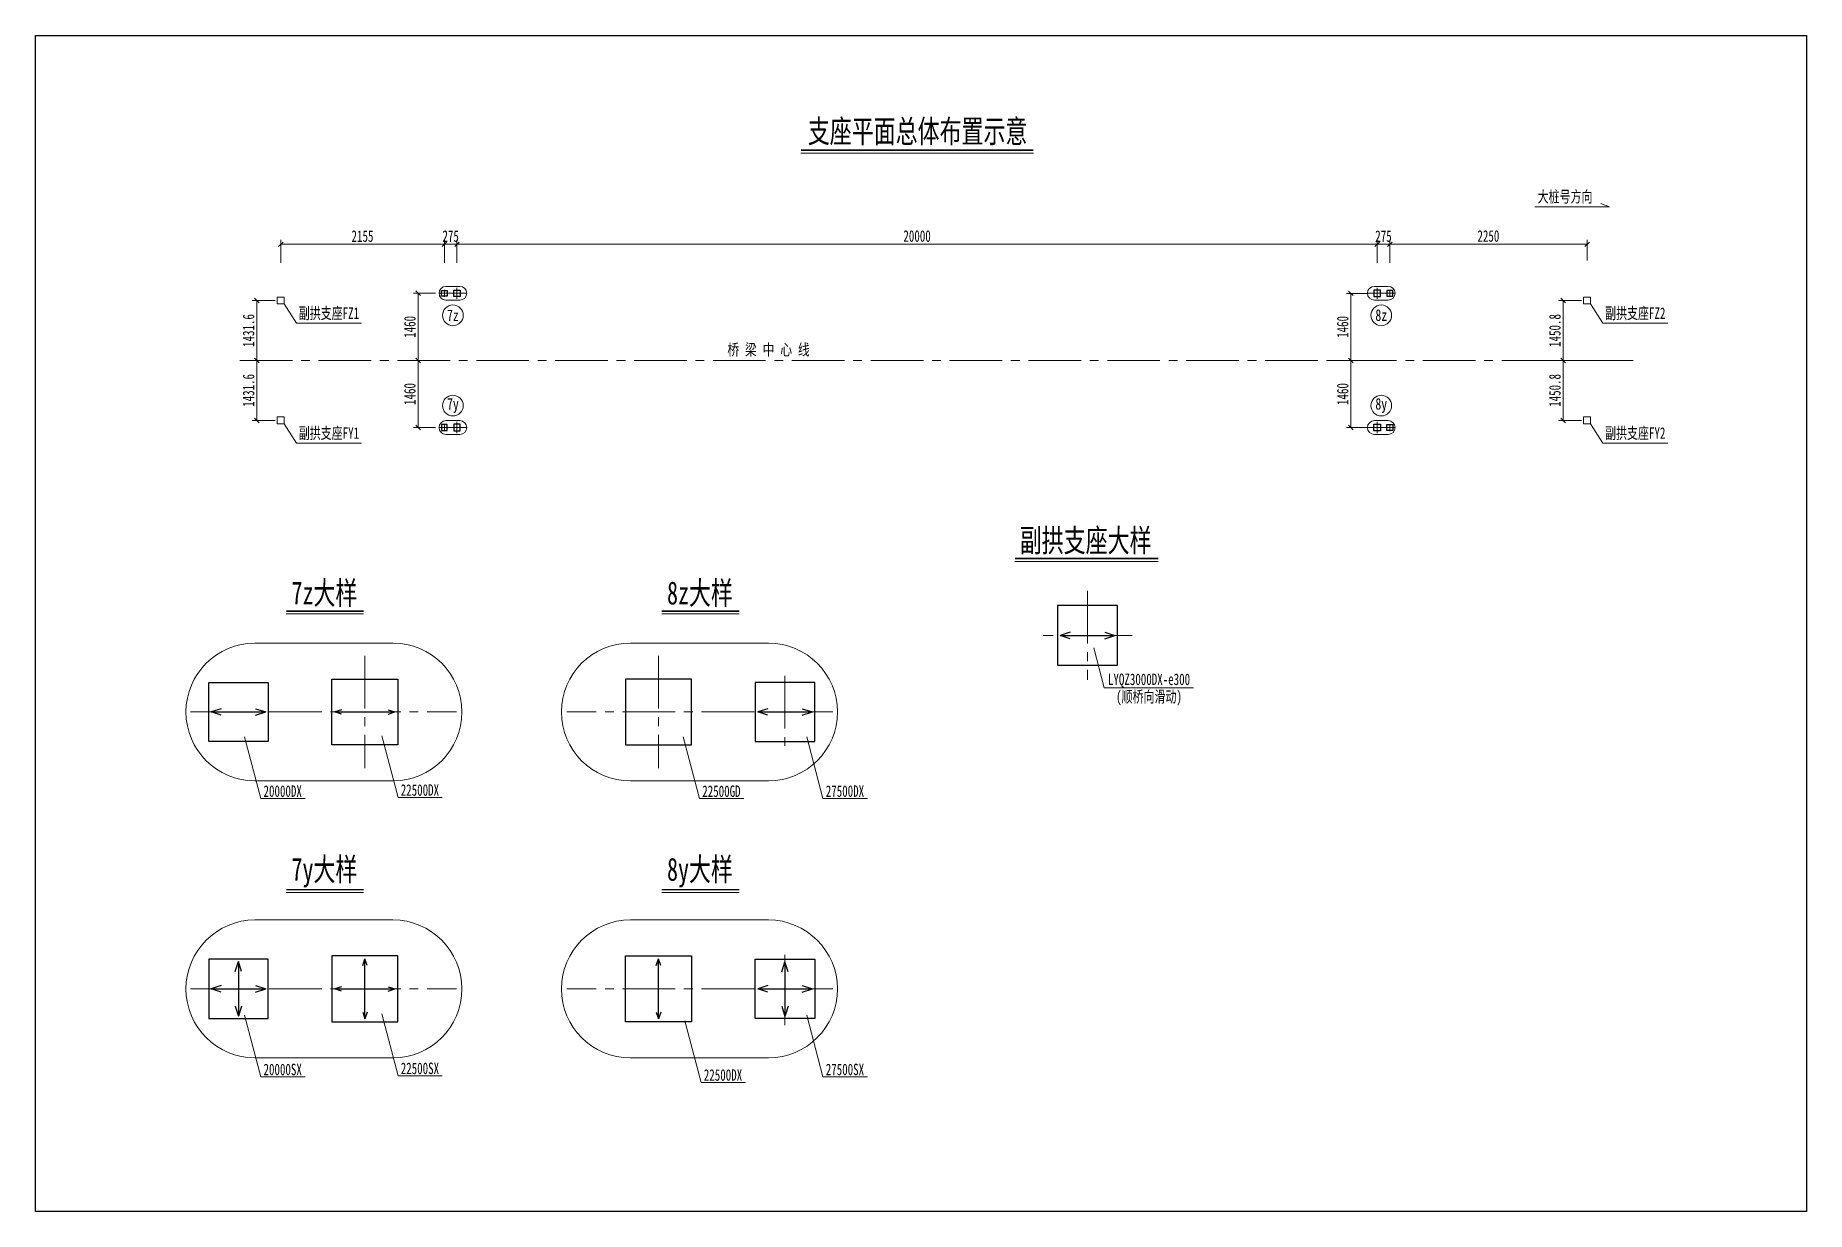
# Model space of a CAD drawing. Header units: millimetres. Extents: x 14102 to 16801, y 2911 to 4334.
# Drawn here: x 15144.9 to 15529.9, y 4078.2 to 4334 of the extents above; entities that cross this region are included whole.
import ezdxf
from ezdxf.enums import TextEntityAlignment as Align

# ---------------------------------------------------------------- set-up
doc = ezdxf.new("R2010")
doc.units = ezdxf.units.MM
doc.linetypes.add('CENTER2', pattern=[28.575, 19.05, -3.175, 3.175, -3.175])
doc.layers.get('0').update_dxf_attribs({"lineweight": 15})
doc.layers.get('Defpoints').update_dxf_attribs({"color": 8})
for name, color, linetype, lineweight in [('中心线', 2, 'CENTER2', 15), ('标注', 4, 'Continuous', 13), ('标注线及字体', 2, 'Continuous', 15), ('细实线', 4, 'Continuous', 15), ('钢筋', 1, 'Continuous', 30)]:
    doc.layers.add(name, color=color, linetype=linetype, lineweight=lineweight)
doc.styles.add('111', font='仿宋_GB2312.TTF', dxfattribs={"width": 0.7})
doc.styles.add('Annotative', font='仿宋_GB2312.TTF')
doc.dimstyles.new('200', dxfattribs={"dimscale": 0, "dimtxt": 2.5, "dimasz": 1, "dimexe": 1, "dimexo": 1, "dimgap": 0.6, "dimtad": 1, "dimdec": 1, "dimdsep": 46, "dimtxsty": '111', "dimblk": 'OBLIQUE', "dimcen": 0, "dimclrd": 4, "dimclre": 4, "dimclrt": 4, "dimadec": 1, "dimazin": 2, "dimtfac": 1, "dimtdec": 0, "dimtix": 1, "dimtmove": 2, "dimatfit": 3, "dimfxl": 4, "dimfxlon": 1, "dimtolj": 1, "dimlwd": -1, "dimlwe": -1, "dimarcsym": 0})

msp = doc.modelspace()

# ---------------------------------------------------------------- texts
at = {"color": 4, "style": '111', "width": 0.7}
for s, p in [('大桩号方向', (15477.44, 4299.04)), ('副拱支座FZ1', (15208.74, 4273.69)), ('副拱支座FZ2', (15492.7, 4273.69)), ('副拱支座FY1', (15208.74, 4247.62)), ('副拱支座FY2', (15492.7, 4247.62)), ('LYQZ3000DX-e300', (15387.01, 4193.72)), ('(顺桥向滑动)', (15387.01, 4190.1)), ('20000DX', (15198.69, 4169.67)), ('22500DX', (15228.52, 4169.91)), ('22500GD', (15294.06, 4169.67)), ('27500DX', (15320.91, 4169.67)), ('20000SX', (15198.69, 4109.16)), ('22500SX', (15228.52, 4109.4)), ('22500DX', (15294.4, 4107.94)), ('27500SX', (15320.91, 4109.16))]:
    msp.add_text(s, height=2.5, dxfattribs=at).set_placement(p, align=Align.MIDDLE)
at = {"color": 7, "style": 'Annotative', "width": 0.75}
for s, p in [('7z', (15235.69, 4273.17)), ('8z', (15437.49, 4273.17)), ('桥 梁 中 心 线', (15304.3, 4265.75)), ('7y', (15235.69, 4253.54)), ('8y', (15437.49, 4253.54))]:
    msp.add_text(s, height=2.5, dxfattribs=at).set_placement(p, align=Align.MIDDLE)
at = {"layer": '标注线及字体', "color": 0, "style": '111', "width": 0.7}
for s, p in [('支座平面总体布置示意', (15336.71, 4313.32)), ('副拱支座大样', (15373.24, 4224.33)), ('7z大样', (15207.77, 4212.9)), ('8z大样', (15289.4, 4212.9)), ('7y大样', (15207.77, 4152.34)), ('8y大样', (15289.4, 4152.34))]:
    msp.add_text(s, height=5, dxfattribs=at).set_placement(p, align=Align.MIDDLE)

# ---------------------------------------------------------------- blocks, each defined once
blk = doc.blocks.new('_Oblique')
at = {"color": 0, "linetype": 'ByBlock', "lineweight": -2}
blk.add_line((-0.5, -0.5), (0.5, 0.5), dxfattribs=at)
blk = doc.blocks.new('*D8')
at = {"color": 4}
for p, q in [((15236.58, 4284.61), (15236.58, 4289.61)), ((15436.6, 4284.61), (15436.6, 4289.61)), ((15236.58, 4288.61), (15436.6, 4288.61))]:
    blk.add_line(p, q, dxfattribs=at)
at = {"layer": 'Defpoints', "color": 0}
for p in [(15436.6, 4288.61), (15236.58, 4277.96), (15436.6, 4277.96)]:
    blk.add_point(p, dxfattribs=at)
at = {"color": 4, "rotation": 180}
blk.add_blockref('_Oblique', (15236.58, 4288.61), dxfattribs=at)
at = {"color": 4}
blk.add_blockref('_Oblique', (15436.6, 4288.61), dxfattribs=at)
at = {"color": 4, "insert": (15336.59, 4290.4), "char_height": 2.5, "attachment_point": 5, "style": '111'}
blk.add_mtext('\\A1;20000', dxfattribs=at)
blk = doc.blocks.new('*D9')
at = {"color": 4}
for p, q in [((15231.88, 4277.96), (15227.13, 4277.96)), ((15228.13, 4277.96), (15228.13, 4263.36)), ((15224.13, 4263.36), (15229.13, 4263.36))]:
    blk.add_line(p, q, dxfattribs=at)
at = {"layer": 'Defpoints', "color": 0}
for p in [(15232.88, 4277.96), (15196.09, 4263.36), (15228.13, 4263.36)]:
    blk.add_point(p, dxfattribs=at)
at = {"color": 4}
for p, rotation in [((15228.13, 4277.96), 90), ((15228.13, 4263.36), 270)]:
    blk.add_blockref('_Oblique', p, dxfattribs=dict(at, rotation=rotation))
at = {"color": 4, "insert": (15226.34, 4270.66), "char_height": 2.5, "attachment_point": 5, "rotation": 90, "style": '111'}
blk.add_mtext('\\A1;1460', dxfattribs=at)
blk = doc.blocks.new('*D10')
at = {"color": 4}
for p, q in [((15224.13, 4263.36), (15229.13, 4263.36)), ((15228.13, 4248.76), (15228.13, 4263.36)), ((15231.88, 4248.76), (15227.13, 4248.76))]:
    blk.add_line(p, q, dxfattribs=at)
at = {"layer": 'Defpoints', "color": 0}
for p in [(15196.09, 4263.36), (15228.13, 4263.36), (15232.88, 4248.76)]:
    blk.add_point(p, dxfattribs=at)
at = {"color": 4}
for p, rotation in [((15228.13, 4263.36), 90), ((15228.13, 4248.76), 270)]:
    blk.add_blockref('_Oblique', p, dxfattribs=dict(at, rotation=rotation))
at = {"color": 4, "insert": (15226.34, 4256.06), "char_height": 2.5, "attachment_point": 5, "rotation": 90, "style": '111'}
blk.add_mtext('\\A1;1460', dxfattribs=at)
blk = doc.blocks.new('*D92')
at = {"color": 4}
for p, q in [((15198.26, 4284.61), (15198.26, 4289.61)), ((15233.83, 4284.61), (15233.83, 4289.61)), ((15233.83, 4288.61), (15198.26, 4288.61))]:
    blk.add_line(p, q, dxfattribs=at)
at = {"layer": 'Defpoints', "color": 0}
for p in [(15198.26, 4288.61), (15198.26, 4283.08), (15233.83, 4277.96)]:
    blk.add_point(p, dxfattribs=at)
at = {"color": 4, "rotation": 180}
blk.add_blockref('_Oblique', (15198.26, 4288.61), dxfattribs=at)
at = {"color": 4}
blk.add_blockref('_Oblique', (15233.83, 4288.61), dxfattribs=at)
at = {"color": 4, "insert": (15216.04, 4290.37), "char_height": 2.5, "attachment_point": 5, "style": '111'}
blk.add_mtext('\\A1;2155', dxfattribs=at)
blk = doc.blocks.new('*D93')
at = {"color": 4}
for p, q in [((15439.35, 4284.61), (15439.35, 4289.61)), ((15482.22, 4285.08), (15482.22, 4289.61)), ((15482.22, 4288.61), (15439.35, 4288.61))]:
    blk.add_line(p, q, dxfattribs=at)
at = {"layer": 'Defpoints', "color": 0}
for p in [(15439.35, 4288.61), (15482.22, 4284.08), (15439.35, 4277.96)]:
    blk.add_point(p, dxfattribs=at)
at = {"color": 4, "rotation": 180}
blk.add_blockref('_Oblique', (15439.35, 4288.61), dxfattribs=at)
at = {"color": 4}
blk.add_blockref('_Oblique', (15482.22, 4288.61), dxfattribs=at)
at = {"color": 4, "insert": (15460.78, 4290.4), "char_height": 2.5, "attachment_point": 5, "style": '111'}
blk.add_mtext('\\A1;2250', dxfattribs=at)
blk = doc.blocks.new('*D94')
at = {"color": 4}
for p, q in [((15197.07, 4276.39), (15192.07, 4276.39)), ((15193.07, 4276.39), (15193.07, 4263.36)), ((15197.07, 4263.36), (15192.07, 4263.36))]:
    blk.add_line(p, q, dxfattribs=at)
at = {"layer": 'Defpoints', "color": 0}
for p in [(15198.81, 4276.39), (15193.07, 4263.36), (15199.89, 4263.36)]:
    blk.add_point(p, dxfattribs=at)
at = {"color": 4}
for p, rotation in [((15193.07, 4276.39), 90), ((15193.07, 4263.36), 270)]:
    blk.add_blockref('_Oblique', p, dxfattribs=dict(at, rotation=rotation))
at = {"color": 4, "insert": (15191.28, 4269.87), "char_height": 2.5, "attachment_point": 5, "rotation": 90, "style": '111'}
blk.add_mtext('\\A1;1431.6', dxfattribs=at)
blk = doc.blocks.new('*D95')
at = {"color": 4}
for p, q in [((15197.07, 4263.36), (15192.07, 4263.36)), ((15193.07, 4250.32), (15193.07, 4263.36)), ((15197.07, 4250.32), (15192.07, 4250.32))]:
    blk.add_line(p, q, dxfattribs=at)
at = {"layer": 'Defpoints', "color": 0}
for p in [(15193.07, 4263.36), (15199.89, 4263.36), (15198.81, 4250.32)]:
    blk.add_point(p, dxfattribs=at)
at = {"color": 4}
for p, rotation in [((15193.07, 4263.36), 90), ((15193.07, 4250.32), 270)]:
    blk.add_blockref('_Oblique', p, dxfattribs=dict(at, rotation=rotation))
at = {"color": 4, "insert": (15191.28, 4256.84), "char_height": 2.5, "attachment_point": 5, "rotation": 90, "style": '111'}
blk.add_mtext('\\A1;1431.6', dxfattribs=at)
blk = doc.blocks.new('*D96')
at = {"color": 4}
for p, q in [((15481.03, 4276.39), (15476.03, 4276.39)), ((15477.03, 4276.39), (15477.03, 4263.36)), ((15473.03, 4263.36), (15478.03, 4263.36))]:
    blk.add_line(p, q, dxfattribs=at)
at = {"layer": 'Defpoints', "color": 0}
for p in [(15482.22, 4276.39), (15199.89, 4263.36), (15477.03, 4263.36)]:
    blk.add_point(p, dxfattribs=at)
at = {"color": 4}
for p, rotation in [((15477.03, 4276.39), 90), ((15477.03, 4263.36), 270)]:
    blk.add_blockref('_Oblique', p, dxfattribs=dict(at, rotation=rotation))
at = {"color": 4, "insert": (15475.24, 4269.87), "char_height": 2.5, "attachment_point": 5, "rotation": 90, "style": '111'}
blk.add_mtext('\\A1;1450.8', dxfattribs=at)
blk = doc.blocks.new('*D97')
at = {"color": 4}
for p, q in [((15481.03, 4263.36), (15476.03, 4263.36)), ((15477.03, 4250.32), (15477.03, 4263.36)), ((15481.03, 4250.32), (15476.03, 4250.32))]:
    blk.add_line(p, q, dxfattribs=at)
at = {"layer": 'Defpoints', "color": 0}
for p in [(15477.03, 4263.36), (15482.22, 4263.36), (15482.22, 4250.32)]:
    blk.add_point(p, dxfattribs=at)
at = {"color": 4}
for p, rotation in [((15477.03, 4263.36), 90), ((15477.03, 4250.32), 270)]:
    blk.add_blockref('_Oblique', p, dxfattribs=dict(at, rotation=rotation))
at = {"color": 4, "insert": (15475.24, 4256.84), "char_height": 2.5, "attachment_point": 5, "rotation": 90, "style": '111'}
blk.add_mtext('\\A1;1450.8', dxfattribs=at)
blk = doc.blocks.new('*D120')
at = {"color": 4}
for p, q in [((15436.6, 4284.61), (15436.6, 4289.61)), ((15439.35, 4284.61), (15439.35, 4289.61)), ((15436.6, 4288.61), (15435.6, 4288.61)), ((15436.6, 4288.61), (15439.35, 4288.61)), ((15439.35, 4288.61), (15440.35, 4288.61))]:
    blk.add_line(p, q, dxfattribs=at)
at = {"layer": 'Defpoints', "color": 0}
for p in [(15439.35, 4288.61), (15436.6, 4277.96), (15439.35, 4277.96)]:
    blk.add_point(p, dxfattribs=at)
at = {"color": 4}
blk.add_blockref('_Oblique', (15436.6, 4288.61), dxfattribs=at)
at = {"color": 4, "rotation": 180}
blk.add_blockref('_Oblique', (15439.35, 4288.61), dxfattribs=at)
at = {"color": 4, "insert": (15437.97, 4290.37), "char_height": 2.5, "attachment_point": 5, "style": '111'}
blk.add_mtext('\\A1;275', dxfattribs=at)
blk = doc.blocks.new('*D121')
at = {"color": 4}
for p, q in [((15233.83, 4284.61), (15233.83, 4289.61)), ((15236.58, 4284.61), (15236.58, 4289.61)), ((15233.83, 4288.61), (15232.83, 4288.61)), ((15236.58, 4288.61), (15233.83, 4288.61)), ((15236.58, 4288.61), (15237.58, 4288.61))]:
    blk.add_line(p, q, dxfattribs=at)
at = {"layer": 'Defpoints', "color": 0}
for p in [(15233.83, 4288.61), (15233.83, 4277.96), (15236.58, 4277.96)]:
    blk.add_point(p, dxfattribs=at)
at = {"color": 4}
blk.add_blockref('_Oblique', (15233.83, 4288.61), dxfattribs=at)
at = {"color": 4, "rotation": 180}
blk.add_blockref('_Oblique', (15236.58, 4288.61), dxfattribs=at)
at = {"color": 4, "insert": (15235.2, 4290.37), "char_height": 2.5, "attachment_point": 5, "style": '111'}
blk.add_mtext('\\A1;275', dxfattribs=at)
blk = doc.blocks.new('*D123')
at = {"color": 4}
for p, q in [((15426.9, 4263.35), (15431.9, 4263.35)), ((15430.9, 4248.75), (15430.9, 4263.35)), ((15434.65, 4248.75), (15429.9, 4248.75))]:
    blk.add_line(p, q, dxfattribs=at)
at = {"layer": 'Defpoints', "color": 0}
for p in [(15398.86, 4263.35), (15430.9, 4263.35), (15435.65, 4248.75)]:
    blk.add_point(p, dxfattribs=at)
at = {"color": 4}
for p, rotation in [((15430.9, 4263.35), 90), ((15430.9, 4248.75), 270)]:
    blk.add_blockref('_Oblique', p, dxfattribs=dict(at, rotation=rotation))
at = {"color": 4, "insert": (15429.11, 4256.05), "char_height": 2.5, "attachment_point": 5, "rotation": 90, "style": '111'}
blk.add_mtext('\\A1;1460', dxfattribs=at)
blk = doc.blocks.new('*D122')
at = {"color": 4}
for p, q in [((15434.65, 4277.95), (15429.9, 4277.95)), ((15430.9, 4277.95), (15430.9, 4263.35)), ((15426.9, 4263.35), (15431.9, 4263.35))]:
    blk.add_line(p, q, dxfattribs=at)
at = {"layer": 'Defpoints', "color": 0}
for p in [(15435.65, 4277.95), (15398.86, 4263.35), (15430.9, 4263.35)]:
    blk.add_point(p, dxfattribs=at)
at = {"color": 4}
for p, rotation in [((15430.9, 4277.95), 90), ((15430.9, 4263.35), 270)]:
    blk.add_blockref('_Oblique', p, dxfattribs=dict(at, rotation=rotation))
at = {"color": 4, "insert": (15429.11, 4270.65), "char_height": 2.5, "attachment_point": 5, "rotation": 90, "style": '111'}
blk.add_mtext('\\A1;1460', dxfattribs=at)

# ---------------------------------------------------------------- dimensions: what is measured, and where the dimension line sits
for base, p1, p2, text, override, picture, middle in [((15198.26, 4288.61), (15233.83, 4277.96), (15198.26, 4283.08), '2155', {"dimscale": 1, "dimtxsty": '111', "dimblk": 'Oblique'}, '*D92', (15216.04, 4290.37)), ((15233.83, 4288.61), (15236.58, 4277.96), (15233.83, 4277.96), '275', {"dimscale": 1, "dimtxsty": '111'}, '*D121', (15235.2, 4290.37)), ((15436.6, 4288.61), (15236.58, 4277.96), (15436.6, 4277.96), '20000', {"dimscale": 1, "dimtxsty": '111'}, '*D8', (15336.59, 4290.4)), ((15439.35, 4288.61), (15436.6, 4277.96), (15439.35, 4277.96), '275', {"dimscale": 1, "dimtxsty": '111'}, '*D120', (15437.97, 4290.37)), ((15439.35, 4288.61), (15482.22, 4284.08), (15439.35, 4277.96), '2250', {"dimscale": 1, "dimtxsty": '111', "dimblk": 'Oblique'}, '*D93', (15460.78, 4290.4))]:
    dim = msp.add_linear_dim(base=base, p1=p1, p2=p2, text=text, dimstyle='200', override=override)
    dim.commit()
    dim.dimension.update_dxf_attribs({"geometry": picture, "text_midpoint": middle})
for base, p1, p2, angle, text, picture, middle in [((15228.13, 4263.36), (15232.88, 4277.96), (15196.09, 4263.36), 90, '1460', '*D9', (15226.34, 4270.66)), ((15430.9, 4263.35), (15435.65, 4277.95), (15398.86, 4263.35), 90, '1460', '*D122', (15429.11, 4270.65)), ((15193.07, 4263.36), (15198.81, 4276.39), (15199.89, 4263.36), 90, '1431.6', '*D94', (15191.28, 4269.87)), ((15477.03, 4263.36), (15482.22, 4276.39), (15199.89, 4263.36), 90, '1450.8', '*D96', (15475.24, 4269.87)), ((15193.07, 4263.36), (15198.81, 4250.32), (15199.89, 4263.36), 270, '1431.6', '*D95', (15191.28, 4256.84)), ((15228.13, 4263.36), (15232.88, 4248.76), (15196.09, 4263.36), 270, '1460', '*D10', (15226.34, 4256.06)), ((15430.9, 4263.35), (15435.65, 4248.75), (15398.86, 4263.35), 270, '1460', '*D123', (15429.11, 4256.05)), ((15477.03, 4263.36), (15482.22, 4250.32), (15482.22, 4263.36), 270, '1450.8', '*D97', (15475.24, 4256.84))]:
    dim = msp.add_linear_dim(base=base, p1=p1, p2=p2, angle=angle, text=text, dimstyle='200', override={"dimscale": 1, "dimtxsty": '111'})
    dim.commit()
    dim.dimension.update_dxf_attribs({"geometry": picture, "text_midpoint": middle})

# ---------------------------------------------------------------- linework, layer by layer
at = {"color": 4}
for p, q in [((15311.3, 4308.47), (15361.87, 4308.47)), ((15357.85, 4219.66), (15389.02, 4219.66)), ((15199.47, 4208.23), (15216.29, 4208.23)), ((15281.1, 4208.23), (15297.92, 4208.23)), ((15199.47, 4147.66), (15216.29, 4147.66)), ((15281.1, 4147.66), (15297.92, 4147.66))]:
    msp.add_line(p, q, dxfattribs=at)
at = {"color": 6, "const_width": 0.36}
for points in [[(15311.33, 4309.07), (15361.87, 4309.07)], [(15357.85, 4220.26), (15389.02, 4220.26)], [(15199.47, 4208.83), (15216.29, 4208.83)], [(15281.1, 4208.83), (15297.92, 4208.83)], [(15199.47, 4148.26), (15216.29, 4148.26)], [(15281.1, 4148.26), (15297.92, 4148.26)]]:
    msp.add_lwpolyline(points, dxfattribs=at)
for centre in [(15235.69, 4273.17), (15437.49, 4273.17), (15235.69, 4253.54), (15437.49, 4253.54)]:
    msp.add_circle(centre, 2.25)
at = {"layer": 'Defpoints'}
msp.add_lwpolyline([(15144.94, 4334.05), (15529.94, 4334.05), (15529.94, 4078.25), (15144.94, 4078.25)], close=True, dxfattribs=at)
at = {"layer": '中心线', "ltscale": 0.6}
for p, q in [((15189.36, 4263.36), (15492.56, 4263.36)), ((15373.65, 4213.23), (15373.65, 4193.88)), ((15383.32, 4203.56), (15363.98, 4203.56)), ((15216.56, 4199.09), (15216.56, 4174.72)), ((15280.38, 4199.09), (15280.38, 4174.72)), ((15307.88, 4194.77), (15307.88, 4179.12)), ((15178.64, 4186.9), (15236.48, 4186.9)), ((15318.3, 4186.9), (15260.46, 4186.9))]:
    msp.add_line(p, q, dxfattribs=at)
for points in [[(15232.79, 4277.96), (15238.57, 4277.96)], [(15233.83, 4278.74), (15233.83, 4277.18)], [(15236.58, 4276.73), (15236.58, 4279.18)], [(15440.39, 4277.96), (15434.61, 4277.96)], [(15436.6, 4276.73), (15436.6, 4279.18)], [(15439.35, 4278.74), (15439.35, 4277.18)], [(15232.79, 4248.76), (15238.57, 4248.76)], [(15233.83, 4247.97), (15233.83, 4249.53)], [(15236.58, 4249.98), (15236.58, 4247.53)], [(15440.39, 4248.76), (15434.61, 4248.76)], [(15436.6, 4249.98), (15436.6, 4247.53)], [(15439.35, 4247.97), (15439.35, 4249.53)], [(15307.88, 4118.82), (15307.88, 4134.46)], [(15178.64, 4126.68), (15236.48, 4126.68)], [(15318.3, 4126.68), (15260.46, 4126.68)]]:
    msp.add_lwpolyline(points, dxfattribs=at)
at = {"layer": '标注'}
for p, q in [((15487.13, 4296.78), (15470.85, 4296.78)), ((15485.19, 4297.5), (15487.13, 4296.78)), ((15201.66, 4271.44), (15199.01, 4275.64)), ((15485.62, 4271.44), (15482.97, 4275.64)), ((15201.66, 4271.44), (15215.85, 4271.44)), ((15485.62, 4271.44), (15499.81, 4271.44)), ((15201.66, 4245.37), (15199.01, 4249.57)), ((15485.62, 4245.37), (15482.97, 4249.57)), ((15201.66, 4245.37), (15215.85, 4245.37)), ((15485.62, 4245.37), (15499.81, 4245.37)), ((15377.29, 4192.12), (15374.99, 4200.85)), ((15377.29, 4192.12), (15396.68, 4192.12)), ((15193.91, 4168.07), (15190.37, 4181.5)), ((15223.76, 4168.31), (15220.22, 4181.74)), ((15289.3, 4168.07), (15285.77, 4181.5)), ((15316.13, 4168.07), (15312.6, 4181.5)), ((15193.91, 4168.07), (15203.56, 4168.07)), ((15223.76, 4168.31), (15233.39, 4168.31)), ((15289.3, 4168.07), (15298.94, 4168.07)), ((15316.13, 4168.07), (15325.78, 4168.07)), ((15193.91, 4107.56), (15190.37, 4120.99)), ((15223.76, 4107.8), (15220.22, 4121.23)), ((15289.64, 4106.34), (15286.1, 4119.77)), ((15316.13, 4107.56), (15312.6, 4120.99)), ((15193.91, 4107.56), (15203.56, 4107.56)), ((15223.76, 4107.8), (15233.39, 4107.8)), ((15289.64, 4106.34), (15299.27, 4106.34)), ((15316.13, 4107.56), (15325.78, 4107.56))]:
    msp.add_line(p, q, dxfattribs=at)
at = {"layer": '细实线'}
for points in [[(15234.19, 4279.46, 1), (15234.19, 4276.46), (15237.19, 4276.46, 1), (15237.19, 4279.46)], [(15435.99, 4279.46, 1), (15435.99, 4276.46), (15438.99, 4276.46, 1), (15438.99, 4279.46)], [(15234.19, 4250.26, 1), (15234.19, 4247.26), (15237.19, 4247.26, 1), (15237.19, 4250.26)], [(15435.99, 4250.26, 1), (15435.99, 4247.26), (15438.99, 4247.26, 1), (15438.99, 4250.26)], [(15192.66, 4201.9, 1), (15192.66, 4171.9), (15222.66, 4171.9, 1), (15222.66, 4201.9)], [(15304.28, 4171.9, 1), (15304.28, 4201.9), (15274.28, 4201.9, 1), (15274.28, 4171.9)], [(15192.66, 4141.68, 1), (15192.66, 4111.68), (15222.66, 4111.68, 1), (15222.66, 4141.68)], [(15304.28, 4111.68, 1), (15304.28, 4141.68), (15274.28, 4141.68, 1), (15274.28, 4111.68)]]:
    msp.add_lwpolyline(points, format="xyb", close=True, dxfattribs=at)
for points in [[(15197.51, 4277.14), (15199.01, 4277.14), (15199.01, 4275.64), (15197.51, 4275.64)], [(15481.47, 4277.14), (15482.97, 4277.14), (15482.97, 4275.64), (15481.47, 4275.64)], [(15197.51, 4249.57), (15199.01, 4249.57), (15199.01, 4251.07), (15197.51, 4251.07)], [(15481.47, 4249.57), (15482.97, 4249.57), (15482.97, 4251.07), (15481.47, 4251.07)]]:
    msp.add_lwpolyline(points, close=True, dxfattribs=at)
at = {"layer": '钢筋'}
for p, q in [((15369.9, 4204.27), (15367.7, 4203.56)), ((15377.4, 4204.27), (15379.6, 4203.56)), ((15367.7, 4203.56), (15379.6, 4203.56)), ((15369.9, 4202.84), (15367.7, 4203.56)), ((15377.4, 4202.84), (15379.6, 4203.56)), ((15185.31, 4187.62), (15183.11, 4186.9)), ((15183.11, 4186.9), (15195, 4186.9)), ((15185.31, 4186.19), (15183.11, 4186.9)), ((15192.8, 4187.62), (15195, 4186.9)), ((15192.8, 4186.19), (15195, 4186.9)), ((15211.47, 4187.38), (15210.01, 4186.9)), ((15210.01, 4186.9), (15223.1, 4186.9)), ((15211.47, 4186.43), (15210.01, 4186.9)), ((15221.65, 4187.38), (15223.1, 4186.9)), ((15221.65, 4186.43), (15223.1, 4186.9)), ((15304.14, 4187.62), (15301.94, 4186.9)), ((15301.94, 4186.9), (15313.83, 4186.9)), ((15304.14, 4186.19), (15301.94, 4186.9)), ((15311.63, 4187.62), (15313.83, 4186.9)), ((15311.63, 4186.19), (15313.83, 4186.9)), ((15188.34, 4130.43), (15189.06, 4132.63)), ((15189.77, 4130.43), (15189.06, 4132.63)), ((15189.06, 4132.63), (15189.06, 4120.73)), ((15216.08, 4131.77), (15216.56, 4133.22)), ((15217.03, 4131.77), (15216.56, 4133.22)), ((15279.91, 4131.77), (15280.38, 4133.22)), ((15280.86, 4131.77), (15280.38, 4133.22)), ((15307.17, 4130.39), (15307.88, 4132.59)), ((15307.88, 4132.59), (15307.88, 4120.69)), ((15308.6, 4130.39), (15307.88, 4132.59)), ((15185.31, 4127.39), (15183.11, 4126.68)), ((15192.8, 4127.39), (15195, 4126.68)), ((15304.14, 4127.39), (15301.94, 4126.68)), ((15311.63, 4127.39), (15313.83, 4126.68)), ((15183.11, 4126.68), (15195, 4126.68)), ((15185.31, 4125.96), (15183.11, 4126.68)), ((15192.8, 4125.96), (15195, 4126.68)), ((15211.47, 4127.15), (15210.01, 4126.68)), ((15210.01, 4126.68), (15223.1, 4126.68)), ((15211.47, 4126.21), (15210.01, 4126.68)), ((15221.65, 4127.15), (15223.1, 4126.68)), ((15221.65, 4126.21), (15223.1, 4126.68)), ((15301.94, 4126.68), (15313.83, 4126.68)), ((15304.14, 4125.96), (15301.94, 4126.68)), ((15311.63, 4125.96), (15313.83, 4126.68)), ((15188.34, 4122.93), (15189.06, 4120.73)), ((15189.77, 4122.93), (15189.06, 4120.73)), ((15216.08, 4121.59), (15216.56, 4120.14)), ((15217.03, 4121.59), (15216.56, 4120.14)), ((15279.91, 4121.59), (15280.38, 4120.14)), ((15280.86, 4121.59), (15280.38, 4120.14)), ((15307.17, 4122.89), (15307.88, 4120.69)), ((15308.6, 4122.89), (15307.88, 4120.69))]:
    msp.add_line(p, q, dxfattribs=at)
for points in [[(15234.47, 4277.31), (15233.18, 4277.31), (15233.18, 4278.6), (15234.47, 4278.6)], [(15237.29, 4277.24), (15235.86, 4277.24), (15235.86, 4278.67), (15237.29, 4278.67)], [(15435.88, 4277.24), (15437.31, 4277.24), (15437.31, 4278.67), (15435.88, 4278.67)], [(15438.7, 4277.31), (15439.99, 4277.31), (15439.99, 4278.6), (15438.7, 4278.6)], [(15234.47, 4249.4), (15233.18, 4249.4), (15233.18, 4248.11), (15234.47, 4248.11)], [(15237.29, 4249.47), (15235.86, 4249.47), (15235.86, 4248.04), (15237.29, 4248.04)], [(15435.88, 4249.47), (15437.31, 4249.47), (15437.31, 4248.04), (15435.88, 4248.04)], [(15438.7, 4249.4), (15439.99, 4249.4), (15439.99, 4248.11), (15438.7, 4248.11)], [(15367.14, 4197.05), (15380.16, 4197.05), (15380.16, 4210.07), (15367.14, 4210.07)], [(15195.51, 4180.45), (15182.61, 4180.45), (15182.61, 4193.35), (15195.51, 4193.35)], [(15223.72, 4179.74), (15209.4, 4179.74), (15209.4, 4194.06), (15223.72, 4194.06)], [(15273.22, 4179.74), (15287.55, 4179.74), (15287.55, 4194.06), (15273.22, 4194.06)], [(15301.43, 4180.45), (15314.33, 4180.45), (15314.33, 4193.35), (15301.43, 4193.35)], [(15195.51, 4133.13), (15182.61, 4133.13), (15182.61, 4120.23), (15195.51, 4120.23)], [(15223.72, 4133.84), (15209.4, 4133.84), (15209.4, 4119.52), (15223.72, 4119.52)], [(15273.22, 4133.84), (15287.55, 4133.84), (15287.55, 4119.52), (15273.22, 4119.52)], [(15301.43, 4133.13), (15314.33, 4133.13), (15314.33, 4120.23), (15301.43, 4120.23)]]:
    msp.add_lwpolyline(points, close=True, dxfattribs=at)
for points in [[(15216.56, 4120.14), (15216.56, 4133.22)], [(15280.38, 4120.14), (15280.38, 4133.22)]]:
    msp.add_lwpolyline(points, dxfattribs=at)

msp.set_redraw_order([(e.dxf.handle, doc.entitydb.next_handle()) for e in msp.query("TEXT MTEXT ATTDEF DIMENSION ARC_DIMENSION")])  # texts and dimensions are drawn at this point

doc.saveas('drawing.dxf')
